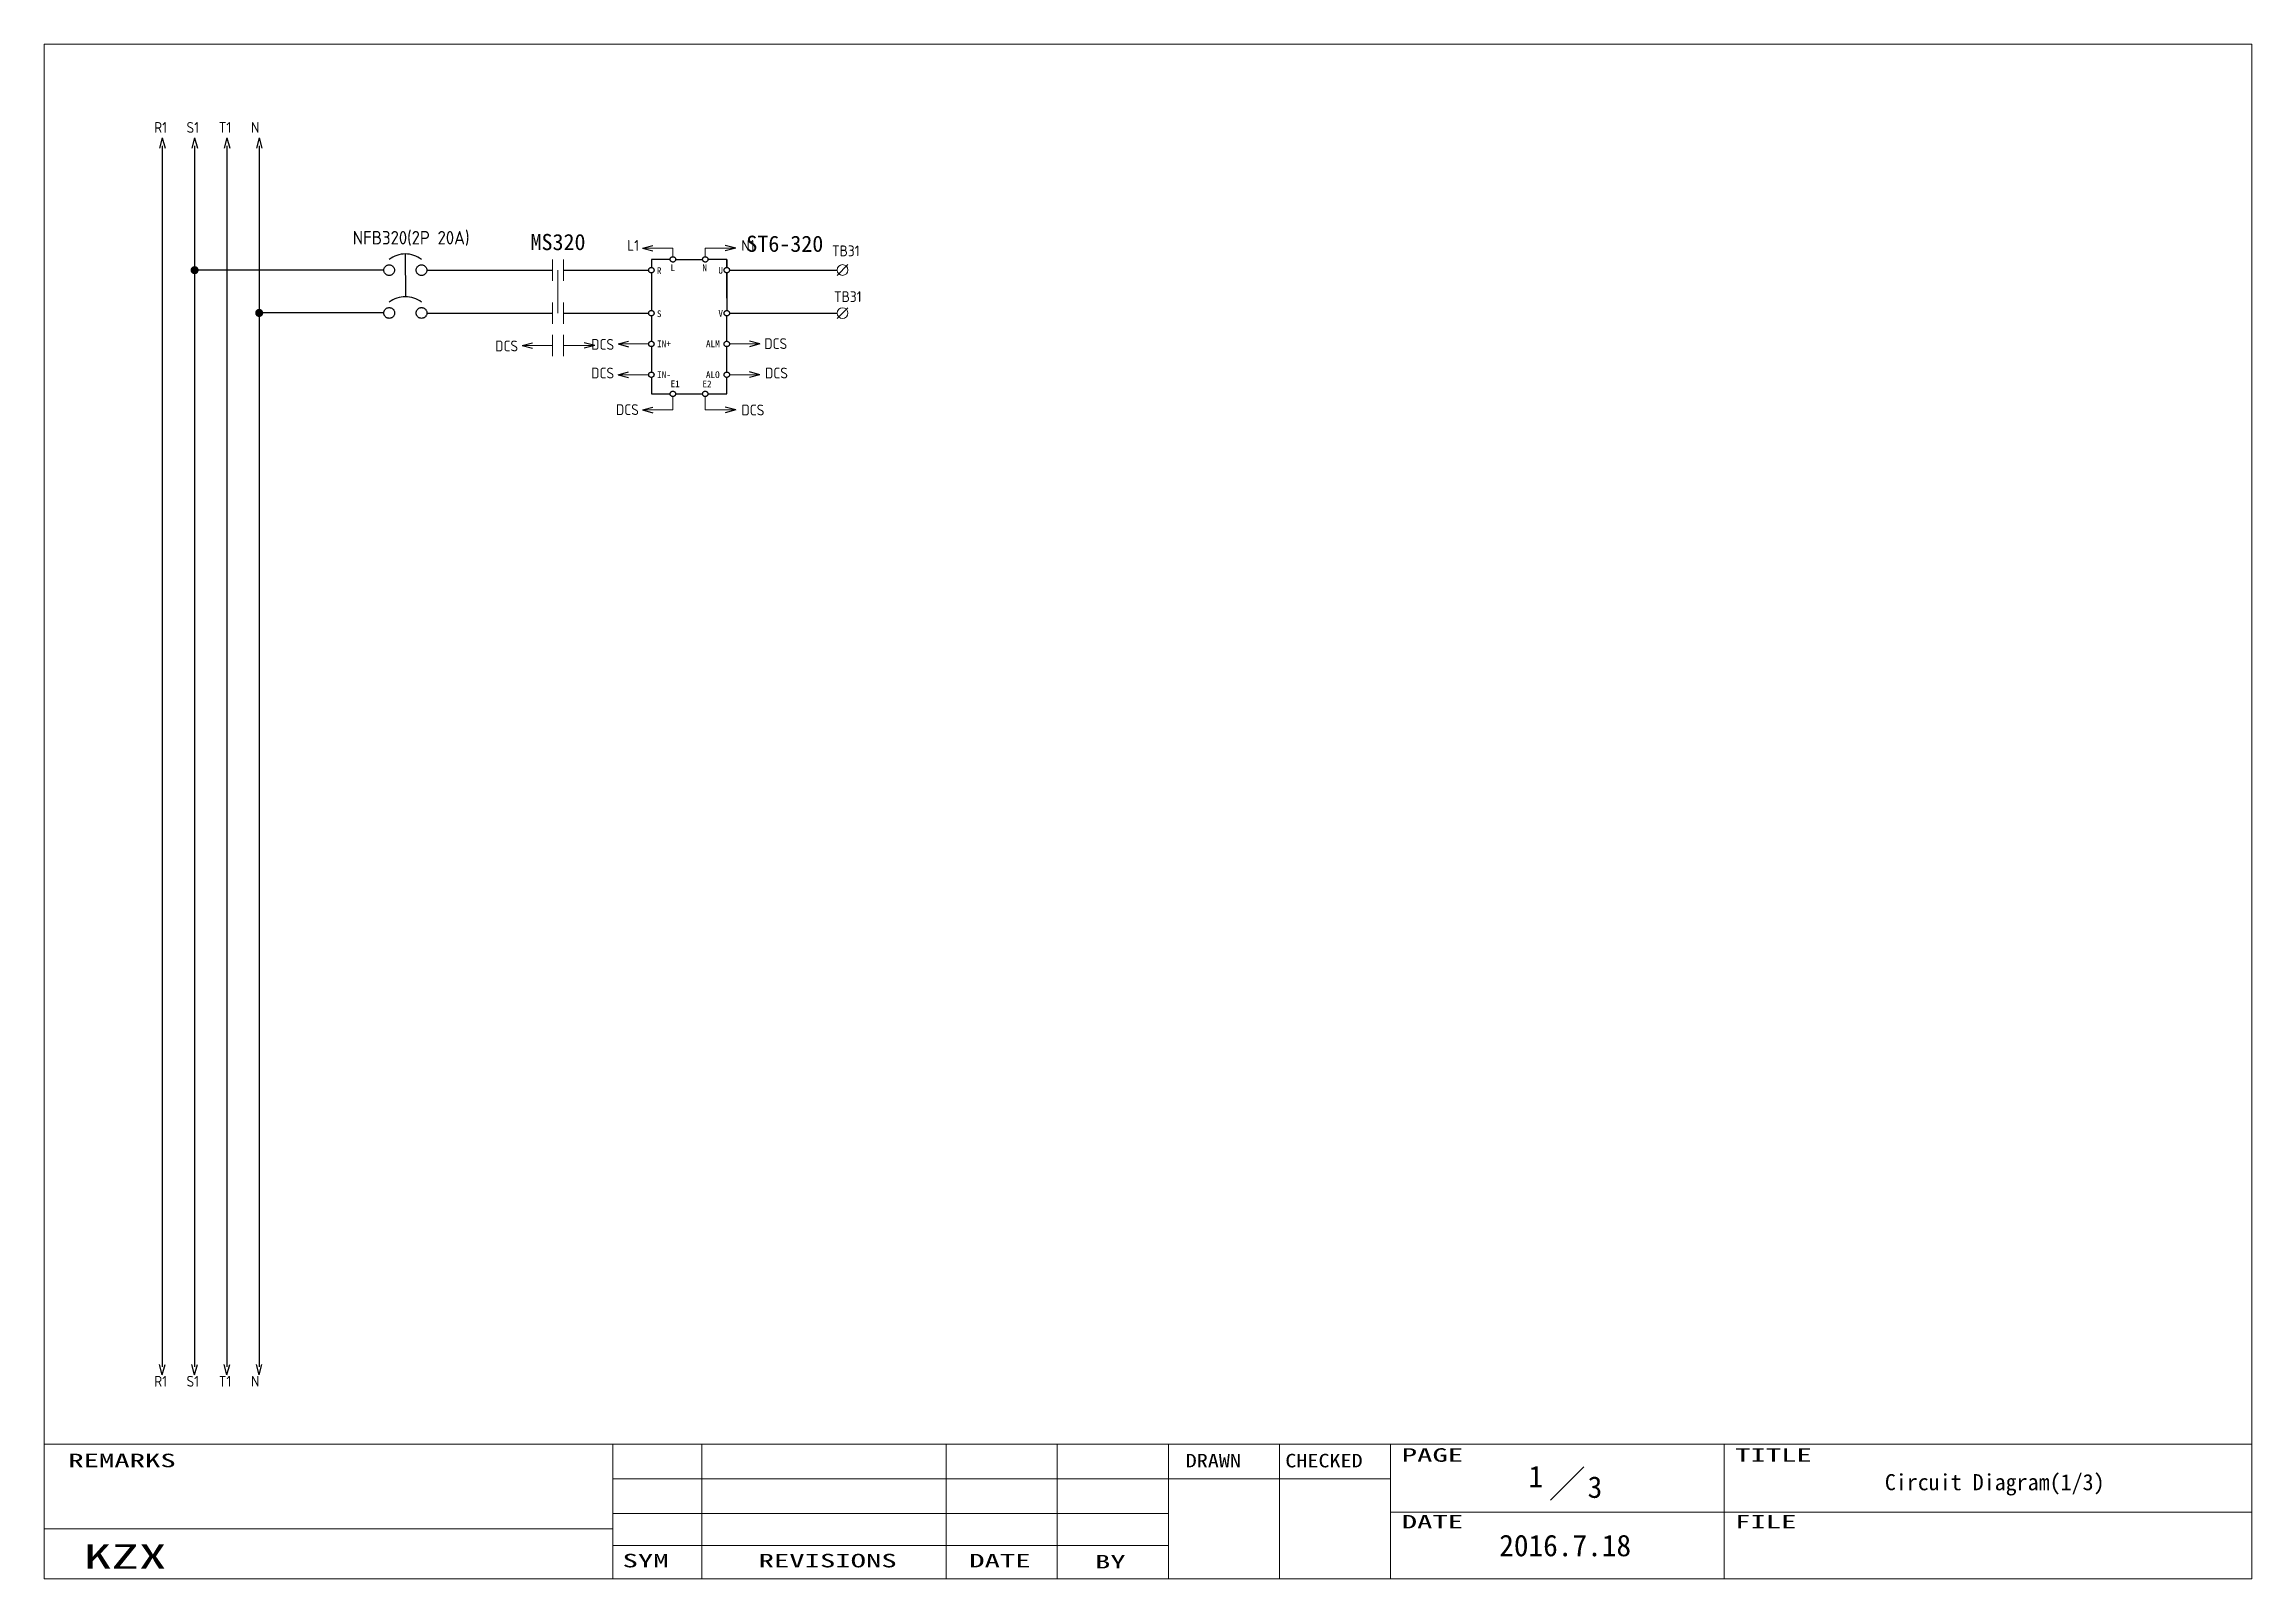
# Model space of a CAD drawing. Extents: x -319 to 2858, y -2689 to 285.
# Drawn here: x 889.9 to 1299.9, y -1037.1 to -752.1 of the extents above; entities that cross this region are included whole.
import ezdxf
from ezdxf.enums import TextEntityAlignment as Align

# ---------------------------------------------------------------- set-up
doc = ezdxf.new("R2010")
doc.units = 0
doc.header["$LTSCALE"] = 0.3
doc.header["$MEASUREMENT"] = 0
doc.linetypes.add('実線', pattern=[20001, 20000, -1])
doc.layers.get('0').update_dxf_attribs({"linetype": '実線'})
for name, color, linetype, lineweight in [('01図枠', 5, 'CONTINUOUS', 9), ('02接続図', 7, 'CONTINUOUS', 5), ('10外形', 7, 'CONTINUOUS', 9)]:
    doc.layers.add(name, color=color, linetype=linetype, lineweight=lineweight)
for name, color, linetype in [('04部品記号', 3, 'CONTINUOUS'), ('05線番', 4, 'CONTINUOUS'), ('BLOCK', 7, 'CONTINUOUS'), ('図形１', 7, '実線')]:
    doc.layers.add(name, color=color, linetype=linetype)
doc.styles.add('電気標準', font='ISOCP.shx', dxfattribs={"height": 2.5, "bigfont": 'extfont.shx'})
doc.styles.add('ＭＳＰゴシック', font='')
doc.styles.get('ＭＳＰゴシック').set_extended_font_data('SimSun')

msp = doc.modelspace()

# ---------------------------------------------------------------- texts
at = {"layer": '01図枠', "linetype": 'Continuous', "lineweight": 5, "style": 'ＭＳＰゴシック'}
for s, height, width, p in [('REMARKS', 2.513, 1.666667, (894.41, -1013.86)), ('DRAWN', 2.513, 1.2, (1101.93, -1013.89)), ('CHECKED', 2.513, 1.2, (1120.43, -1013.89)), ('PAGE', 2.513, 1.666667, (1142.05, -1012.85)), ('TITLE', 2.513, 1.666667, (1203.96, -1012.85)), ('DATE', 2.513, 1.666667, (1142.05, -1025.24)), ('FILE', 2.513, 1.666667, (1203.96, -1025.24)), ('KZX', 4.523, 1.666667, (897.26, -1030.7)), ('SYM', 2.513, 1.666667, (997.34, -1032.46))]:
    msp.add_text(s, height=height, dxfattribs=dict(at, width=width)).set_placement(p, align=Align.TOP_LEFT)
at = {"layer": '01図枠', "linetype": 'Continuous', "lineweight": 5, "style": 'ＭＳＰゴシック', "width": 1.666667}
for s, p in [('REVISIONS', (1035.43, -1032.46)), ('DATE', (1067.43, -1032.46)), ('BY', (1087.93, -1032.66))]:
    msp.add_text(s, height=2.513, dxfattribs=at).set_placement(p, align=Align.TOP_CENTER)
at = {"layer": '02接続図', "style": 'ＭＳＰゴシック'}
for s, p in [('1', (1166.93, -1018.1)), ('3', (1177.93, -1020.1)), ('2016.7.18', (1172.4, -1030.94))]:
    msp.add_text(s, height=4, dxfattribs=at).set_placement(p, align=Align.MIDDLE)
msp.add_text('Circuit Diagram(1/3)', height=3, dxfattribs=at).set_placement((1231.76, -1019.15), align=Align.MIDDLE_LEFT)
at = {"layer": '04部品記号', "linetype": 'Continuous', "style": 'ＭＳＰゴシック'}
for s, p in [('MS320', (985.36, -788.85)), ('ST6-320', (1027.48, -789.17))]:
    msp.add_text(s, height=3, dxfattribs=at).set_placement(p, align=Align.MIDDLE_CENTER)
at = {"layer": '05線番', "style": 'ＭＳＰゴシック'}
for s, p in [('R', (1003.72, -794.17)), ('L', (1006.26, -793.61)), ('N', (1012.18, -793.64)), ('U', (1015.14, -794.1)), ('S', (1003.72, -802.17)), ('V', (1015.14, -802.1)), ('IN+', (1003.76, -807.75)), ('ALM', (1012.84, -807.75)), ('IN-', (1003.76, -813.48)), ('E1', (1006.26, -815.18)), ('E2', (1012.18, -815.2)), ('ALO', (1012.83, -813.48))]:
    msp.add_text(s, height=1.25, dxfattribs=at).set_placement(p, align=Align.MIDDLE_LEFT)
at = {"layer": '図形１', "color": 7, "linetype": '実線', "style": '電気標準'}
for s, p in [('R1', (910.36, -768.57)), ('S1', (916.36, -768.57)), ('T1', (922.36, -768.57)), ('N', (928.36, -768.57)), ('L1', (998.2, -790.48)), ('N1', (1019.42, -790.48)), ('TB31', (1036.25, -791.49)), ('TB31', (1036.62, -799.99)), ('DCS', (973.68, -809.15)), ('DCS', (991.51, -808.86)), ('DCS', (1023.66, -808.71)), ('DCS', (991.51, -814.18)), ('DCS', (1023.8, -814.18)), ('DCS', (996.11, -820.97)), ('DCS', (1019.42, -821.04)), ('R1', (910.36, -1001.41)), ('S1', (916.36, -1001.41)), ('T1', (922.36, -1001.41)), ('N', (928.36, -1001.41))]:
    msp.add_text(s, height=2, dxfattribs=at).set_placement(p)
at = {"layer": '図形１', "color": 4, "style": '電気標準'}
msp.add_text('NFB320(2P 20A)', height=2.5, dxfattribs=at).set_placement((947.23, -789.3))

# ---------------------------------------------------------------- blocks, each defined once
blk = doc.blocks.new('矢印（右向）')
at = {"layer": 'BLOCK'}
for q in [(-1.93, 0.52), (-1.93, -0.52)]:
    blk.add_line((0, 0), q, dxfattribs=at)

# ---------------------------------------------------------------- linework, layer by layer
for p, q in [((957, -791.07), (957.01, -799.02)), ((953, -794.07), (917.86, -794.07)), ((961, -794.07), (984.35, -794.07)), ((986.35, -794.07), (1002.19, -794.07)), ((1006.19, -792.07), (1002.69, -792.07)), ((1002.69, -792.07), (1002.69, -793.57)), ((1002.69, -794.57), (1002.69, -801.57)), ((1007.19, -792.07), (1012.2, -792.07)), ((1016.7, -792.07), (1013.2, -792.07)), ((1016.7, -793.57), (1016.7, -792.07)), ((1016.7, -792.07), (1016.7, -793.57)), ((1016.7, -799.28), (1016.7, -794.57)), ((1016.7, -794.57), (1016.7, -801.57)), ((1017.2, -794.07), (1019.2, -794.07)), ((1017.2, -794.07), (1037.2, -794.07)), ((953.01, -802.02), (929.86, -802.02)), ((953.01, -802.02), (929.86, -802.02)), ((961, -802.07), (984.35, -802.07)), ((986.35, -802.07), (1002.19, -802.07)), ((1002.69, -802.57), (1002.69, -807.28)), ((1016.7, -807.28), (1016.7, -802.57)), ((1017.2, -802.07), (1037.2, -802.07)), ((1002.69, -808.28), (1002.69, -812.99)), ((1016.7, -812.99), (1016.7, -808.28)), ((1002.69, -813.99), (1002.69, -817.05)), ((1016.7, -817.05), (1016.7, -813.99)), ((1002.69, -817.05), (1006.19, -817.05)), ((1007.19, -817.05), (1012.2, -817.05)), ((1013.2, -817.05), (1016.7, -817.05))]:
    msp.add_line(p, q)
for centre in [(1002.69, -794.07), (1006.69, -792.07), (1012.7, -792.07), (1016.7, -794.07), (1002.69, -802.07), (1016.7, -802.07), (1002.69, -807.78), (1016.7, -807.78), (1002.69, -813.49), (1016.7, -813.49), (1006.69, -817.05), (1012.7, -817.05)]:
    msp.add_circle(centre, 0.5)
at = {"layer": '01図枠', "linetype": 'Continuous', "lineweight": 5}
for p, q in [((889.93, -1037.1), (889.93, -752.1)), ((889.93, -752.1), (1299.93, -752.1)), ((1299.93, -752.1), (1299.93, -1037.1)), ((889.93, -1012.1), (1299.93, -1012.1)), ((995.53, -1012.1), (995.53, -1037.1)), ((1012.04, -1012.1), (1012.04, -1037.1)), ((1057.44, -1012.1), (1057.44, -1037.1)), ((1078.08, -1012.1), (1078.08, -1037.1)), ((1098.72, -1012.1), (1098.72, -1037.1)), ((1119.35, -1037.1), (1119.35, -1012.1)), ((1139.99, -1012.1), (1139.99, -1037.1)), ((1201.9, -1037.1), (1201.9, -1012.1)), ((1175.85, -1016.29), (1169.66, -1022.49)), ((995.53, -1018.53), (1098.72, -1018.53)), ((1098.72, -1018.53), (1139.99, -1018.53)), ((995.53, -1024.96), (1098.72, -1024.96)), ((1139.99, -1024.72), (1299.93, -1024.72)), ((995.53, -1027.82), (889.93, -1027.82)), ((995.53, -1030.91), (1098.72, -1030.91)), ((1299.93, -1037.1), (889.93, -1037.1))]:
    msp.add_line(p, q, dxfattribs=at)
at = {"layer": '02接続図', "linetype": 'Continuous'}
for p, q in [((984.35, -796.07), (984.35, -792.07)), ((985.35, -794.07), (985.35, -802.07)), ((986.35, -796.07), (986.35, -792.07)), ((1037.2, -795.05), (1039.2, -793.05)), ((984.35, -804.07), (984.35, -800.07)), ((986.35, -804.07), (986.35, -800.07)), ((1037.2, -803.05), (1039.2, -801.05)), ((984.35, -810.07), (984.35, -806.07)), ((986.35, -810.07), (986.35, -806.07))]:
    msp.add_line(p, q, dxfattribs=at)
for centre in [(1038.2, -794.05), (1038.2, -802.05)]:
    msp.add_circle(centre, 1, dxfattribs=at)
at = {"layer": '10外形'}
for p, q in [((1006.69, -789.99), (1001.04, -789.99)), ((1006.69, -791.57), (1006.69, -789.99)), ((1012.7, -791.57), (1012.7, -789.99)), ((1012.7, -789.99), (1018.35, -789.99)), ((984.35, -808.07), (978.71, -808.07)), ((986.52, -808.07), (992.17, -808.07)), ((1002.19, -807.78), (996.54, -807.78)), ((1017.2, -807.78), (1022.85, -807.78)), ((1002.19, -813.49), (996.54, -813.49)), ((1017.2, -813.49), (1022.85, -813.49)), ((1006.69, -817.55), (1006.69, -820.03)), ((1012.7, -817.55), (1012.7, -820.03)), ((1006.69, -820.03), (1001.04, -820.03)), ((1012.7, -820.03), (1018.35, -820.03))]:
    msp.add_line(p, q, dxfattribs=at)
at = {"layer": '図形１', "color": 7}
for p, q in [((911.86, -771), (911.86, -852.82)), ((917.86, -771), (917.86, -852.82)), ((923.86, -771), (923.86, -852.82)), ((929.86, -771), (929.86, -997.71)), ((911.86, -852.82), (911.86, -997.71)), ((917.86, -852.82), (917.86, -997.71)), ((923.86, -852.82), (923.86, -997.71))]:
    msp.add_line(p, q, dxfattribs=at)
at = {"layer": '図形１', "const_width": 0.75}
for points in [[(917.49, -794.07, 1), (918.24, -794.07, 1)], [(929.49, -802.02, 1), (930.24, -802.02, 1)], [(929.49, -802.02, 1), (930.24, -802.02, 1)]]:
    msp.add_lwpolyline(points, format="xyb", close=True, dxfattribs=at)
at = {"layer": '図形１'}
for centre in [(954, -794.07), (960, -794.07), (954.01, -802.02), (960.01, -802.02)]:
    msp.add_circle(centre, 1, dxfattribs=at)
for centre in [(957, -796.07), (957.01, -804.02)]:
    msp.add_arc(centre, 5, 53.1301, 126.8699, dxfattribs=at)

# ---------------------------------------------------------------- block references
at = {"layer": '図形１', "color": 7, "xscale": -1}
for p, rotation in [((911.86, -769.5), 270), ((917.86, -769.5), 270), ((923.86, -769.5), 270), ((929.86, -769.5), 270), ((1018.35, -789.99), 180), ((992.17, -808.07), 180), ((1022.85, -807.78), 180), ((1022.85, -813.49), 180), ((1018.35, -820.03), 180)]:
    msp.add_blockref('矢印（右向）', p, dxfattribs=dict(at, rotation=rotation))
at = {"layer": '図形１', "color": 7}
for p, rotation in [((1001.04, -789.99), 180), ((978.71, -808.07), 180), ((996.54, -807.78), 180), ((996.54, -813.49), 180), ((1001.04, -820.03), 180), ((911.86, -999.21), 270), ((917.86, -999.21), 270), ((923.86, -999.21), 270), ((929.86, -999.21), 270)]:
    msp.add_blockref('矢印（右向）', p, dxfattribs=dict(at, rotation=rotation))

msp.set_redraw_order([(e.dxf.handle, doc.entitydb.next_handle()) for e in msp.query("TEXT MTEXT ATTDEF DIMENSION ARC_DIMENSION")])  # texts and dimensions are drawn at this point

doc.saveas('drawing.dxf')
